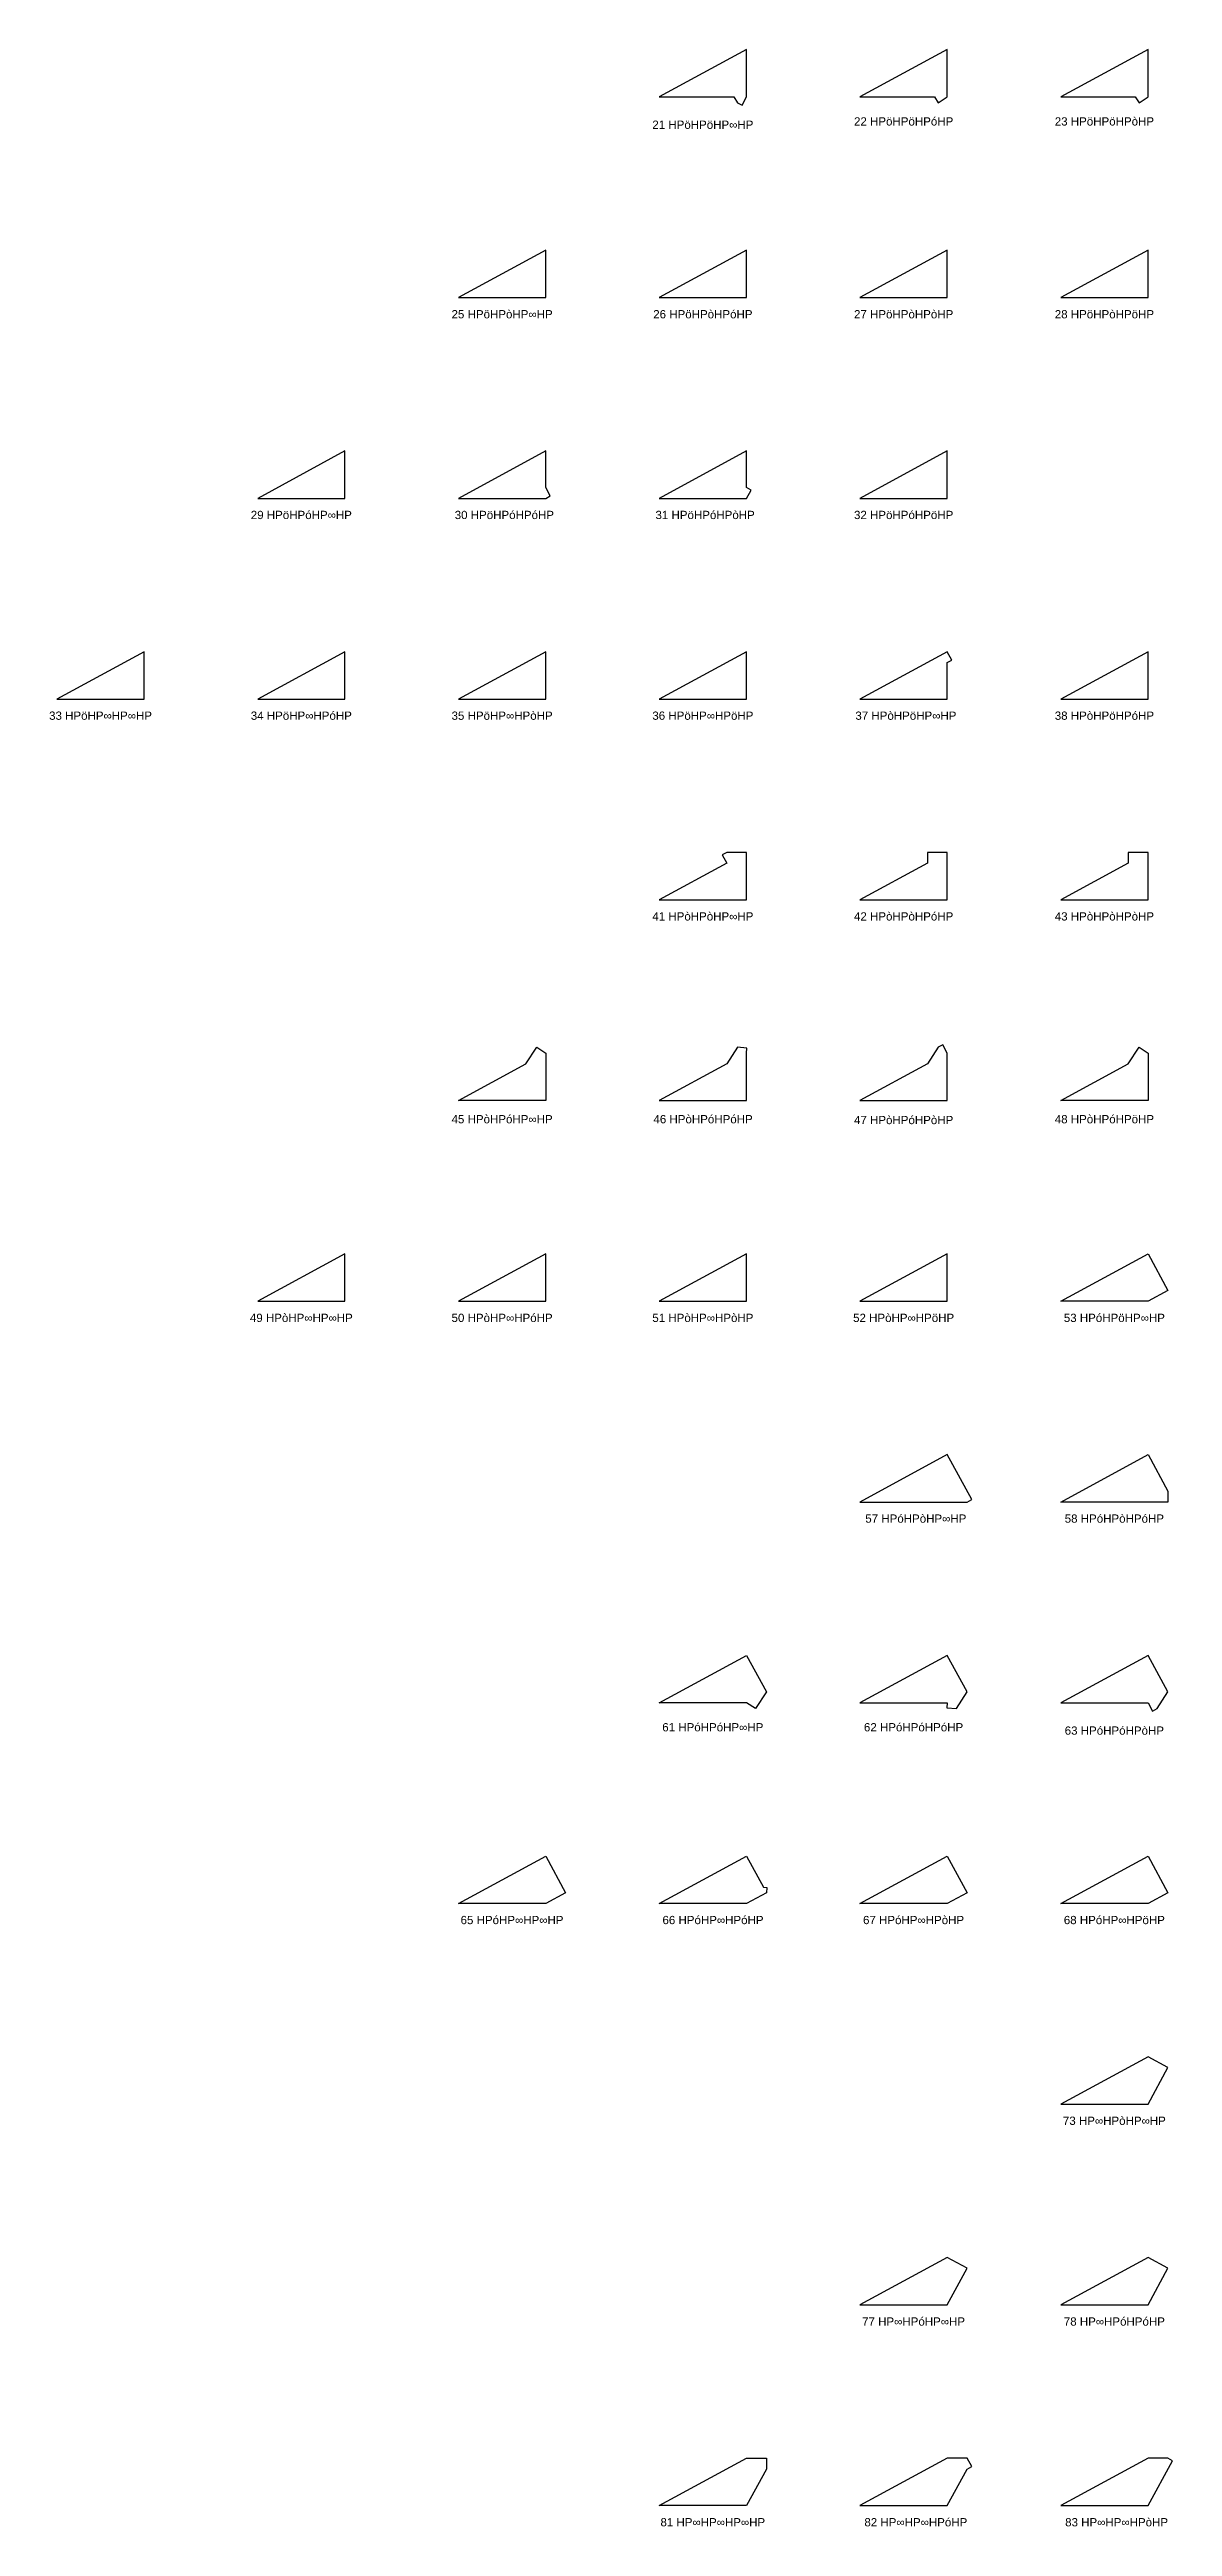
# Model space of a CAD drawing. Header units: millimetres. Extents: x 915202 to 1524453, y -2147646 to 62068.
# Drawn here: x 1269414 to 1418458, y -463024 to -134188 of the extents above; entities that cross this region are included whole.
import ezdxf
from ezdxf.enums import TextEntityAlignment as Align

# ---------------------------------------------------------------- set-up
doc = ezdxf.new("R2010")
doc.units = ezdxf.units.MM
doc.styles.add('Arial', font='arial_0.ttf')

msp = doc.modelspace()

# ---------------------------------------------------------------- texts
at = {"style": 'Arial'}
for s, p in [('21 HPöHPöHP∞HP', (1356131, -144169)), ('22 HPöHPöHPóHP', (1382780, -143730)), ('23 HPöHPöHPòHP', (1409429, -143730)), ('25 HPöHPòHP∞HP', (1329483, -169326)), ('26 HPöHPòHPóHP', (1356131, -169326)), ('27 HPöHPòHPòHP', (1382780, -169326)), ('28 HPöHPòHPöHP', (1409429, -169326)), ('29 HPöHPóHP∞HP', (1302834, -195975)), ('30 HPöHPóHPóHP', (1329782, -195975)), ('31 HPöHPóHPòHP', (1356431, -195975)), ('32 HPöHPóHPöHP', (1382780, -195975)), ('33 HPöHP∞HP∞HP', (1276185, -222623)), ('34 HPöHP∞HPóHP', (1302834, -222623)), ('35 HPöHP∞HPòHP', (1329483, -222623)), ('36 HPöHP∞HPöHP', (1356131, -222623)), ('37 HPòHPöHP∞HP', (1383080, -222623)), ('38 HPòHPöHPóHP', (1409429, -222623)), ('41 HPòHPòHP∞HP', (1356131, -249272)), ('42 HPòHPòHPóHP', (1382780, -249272)), ('43 HPòHPòHPòHP', (1409429, -249272)), ('45 HPòHPóHP∞HP', (1329483, -276193)), ('46 HPòHPóHPóHP', (1356158, -276193)), ('47 HPòHPóHPòHP', (1382780, -276307)), ('48 HPòHPóHPöHP', (1409429, -276193)), ('49 HPòHP∞HP∞HP', (1302834, -302569)), ('50 HPòHP∞HPóHP', (1329483, -302569)), ('51 HPòHP∞HPòHP', (1356131, -302569)), ('52 HPòHP∞HPöHP', (1382780, -302569)), ('53 HPóHPöHP∞HP', (1410747, -302569)), ('57 HPóHPòHP∞HP', (1384398, -329218)), ('58 HPóHPòHPóHP', (1410747, -329218)), ('61 HPóHPóHP∞HP', (1357449, -356919)), ('62 HPóHPóHPóHP', (1384098, -356919)), ('63 HPóHPóHPòHP', (1410747, -357359)), ('65 HPóHP∞HP∞HP', (1330801, -382515)), ('66 HPóHP∞HPóHP', (1357476, -382515)), ('67 HPóHP∞HPòHP', (1384098, -382515)), ('68 HPóHP∞HPöHP', (1410747, -382515)), ('73 HP∞HPòHP∞HP', (1410747, -409164)), ('77 HP∞HPóHP∞HP', (1384098, -435813)), ('78 HP∞HPóHPóHP', (1410747, -435813)), ('81 HP∞HP∞HP∞HP', (1357449, -462461)), ('82 HP∞HP∞HPóHP', (1384398, -462461)), ('83 HP∞HP∞HPòHP', (1411047, -462461))]:
    msp.add_text(s, height=1095.21, dxfattribs=at).set_placement(p, align=Align.MIDDLE_CENTER)

# ---------------------------------------------------------------- linework, layer by layer
for points in [[(1361325, -141582), (1361925, -140476), (1361925, -134188), (1350338, -140476), (1360219, -140476), (1360725, -141256)], [(1388574, -140476), (1388574, -134188), (1376986, -140476), (1386867, -140476), (1387374, -141256)], [(1415222, -140476), (1415222, -134188), (1403635, -140476), (1413516, -140476), (1414023, -141256)], [(1335276, -167125), (1335276, -160837), (1323689, -167125)], [(1361925, -167125), (1361925, -160837), (1350338, -167125)], [(1388574, -167125), (1388574, -160837), (1376986, -167125)], [(1415222, -167125), (1415222, -160837), (1403635, -167125)], [(1308628, -193774), (1308628, -187485), (1297040, -193774)], [(1335876, -193448), (1335276, -192343), (1335276, -187485), (1323689, -193774), (1335276, -193774)], [(1361925, -192343), (1361925, -187485), (1350338, -193774), (1361925, -193774), (1362525, -192668)], [(1388574, -193774), (1388574, -187485), (1376986, -193774)], [(1270392, -220422), (1281979, -220422), (1281979, -214134)], [(1297040, -220422), (1308628, -220422), (1308628, -214134)], [(1323689, -220422), (1335276, -220422), (1335276, -214134)], [(1350338, -220422), (1361925, -220422), (1361925, -214134)], [(1389173, -215239), (1388574, -214134), (1376986, -220422), (1388574, -220422), (1388574, -215565)], [(1415222, -214134), (1403635, -220422), (1415222, -220422)], [(1358689, -241108), (1359289, -242213), (1350338, -247071), (1361925, -247071), (1361925, -240783), (1359289, -240783)], [(1385937, -242213), (1376986, -247071), (1388574, -247071), (1388574, -240783), (1385937, -240783)], [(1412586, -242213), (1403635, -247071), (1415222, -247071), (1415222, -240783), (1412586, -240783)], [(1387374, -266652), (1385937, -268862), (1376986, -273720), (1388574, -273720), (1388574, -267431), (1387974, -266326)], [(1335276, -267431), (1335276, -273720), (1323689, -273720), (1332640, -268862), (1334077, -266652)], [(1360725, -266652), (1359289, -268862), (1350338, -273720), (1361925, -273720), (1361925, -267431), (1361979, -266751)], [(1415222, -267431), (1415222, -273720), (1403635, -273720), (1412586, -268862), (1414023, -266652)], [(1308628, -294080), (1297040, -300368), (1308628, -300368)], [(1335276, -294080), (1323689, -300368), (1335276, -300368)], [(1361925, -294080), (1350338, -300368), (1361925, -300368)], [(1388574, -294080), (1376986, -300368), (1388574, -300368)], [(1415222, -300368), (1403635, -300368), (1415222, -294080), (1417858, -298938)], [(1391810, -326692), (1388574, -320729), (1376986, -327017), (1391210, -327017)], [(1417858, -325586), (1417858, -327017), (1403635, -327017), (1415222, -320729)], [(1361925, -353666), (1350338, -353666), (1361925, -347377), (1364561, -352235), (1363124, -354445)], [(1391210, -352235), (1388574, -347377), (1376986, -353666), (1388574, -353666), (1388520, -354346), (1389773, -354445)], [(1417858, -352235), (1415222, -347377), (1403635, -353666), (1415222, -353666), (1415822, -354771), (1416422, -354445)], [(1335276, -380314), (1323689, -380314), (1335276, -374026), (1337912, -378884)], [(1364615, -378203), (1364561, -378884), (1361925, -380314), (1350338, -380314), (1361925, -374026), (1364173, -378168)], [(1388574, -380314), (1376986, -380314), (1388574, -374026), (1391210, -378884)], [(1415222, -380314), (1403635, -380314), (1415222, -374026), (1417858, -378884)], [(1415222, -406963), (1417858, -402105), (1415222, -400675), (1403635, -406963)], [(1388574, -427323), (1376986, -433612), (1388574, -433612), (1391210, -428754)], [(1415222, -427323), (1403635, -433612), (1415222, -433612), (1417858, -428754)], [(1364561, -455403), (1361925, -460260), (1350338, -460260), (1361925, -453972), (1364561, -453972)], [(1391210, -453972), (1388574, -453972), (1376986, -460260), (1388574, -460260), (1391210, -455403), (1391810, -455077)], [(1417858, -453972), (1415222, -453972), (1403635, -460260), (1415222, -460260), (1418458, -454297)]]:
    msp.add_lwpolyline(points, close=True)

msp.set_redraw_order([(e.dxf.handle, doc.entitydb.next_handle()) for e in msp.query("TEXT MTEXT ATTDEF DIMENSION ARC_DIMENSION")])  # texts and dimensions are drawn at this point

doc.saveas('drawing.dxf')
